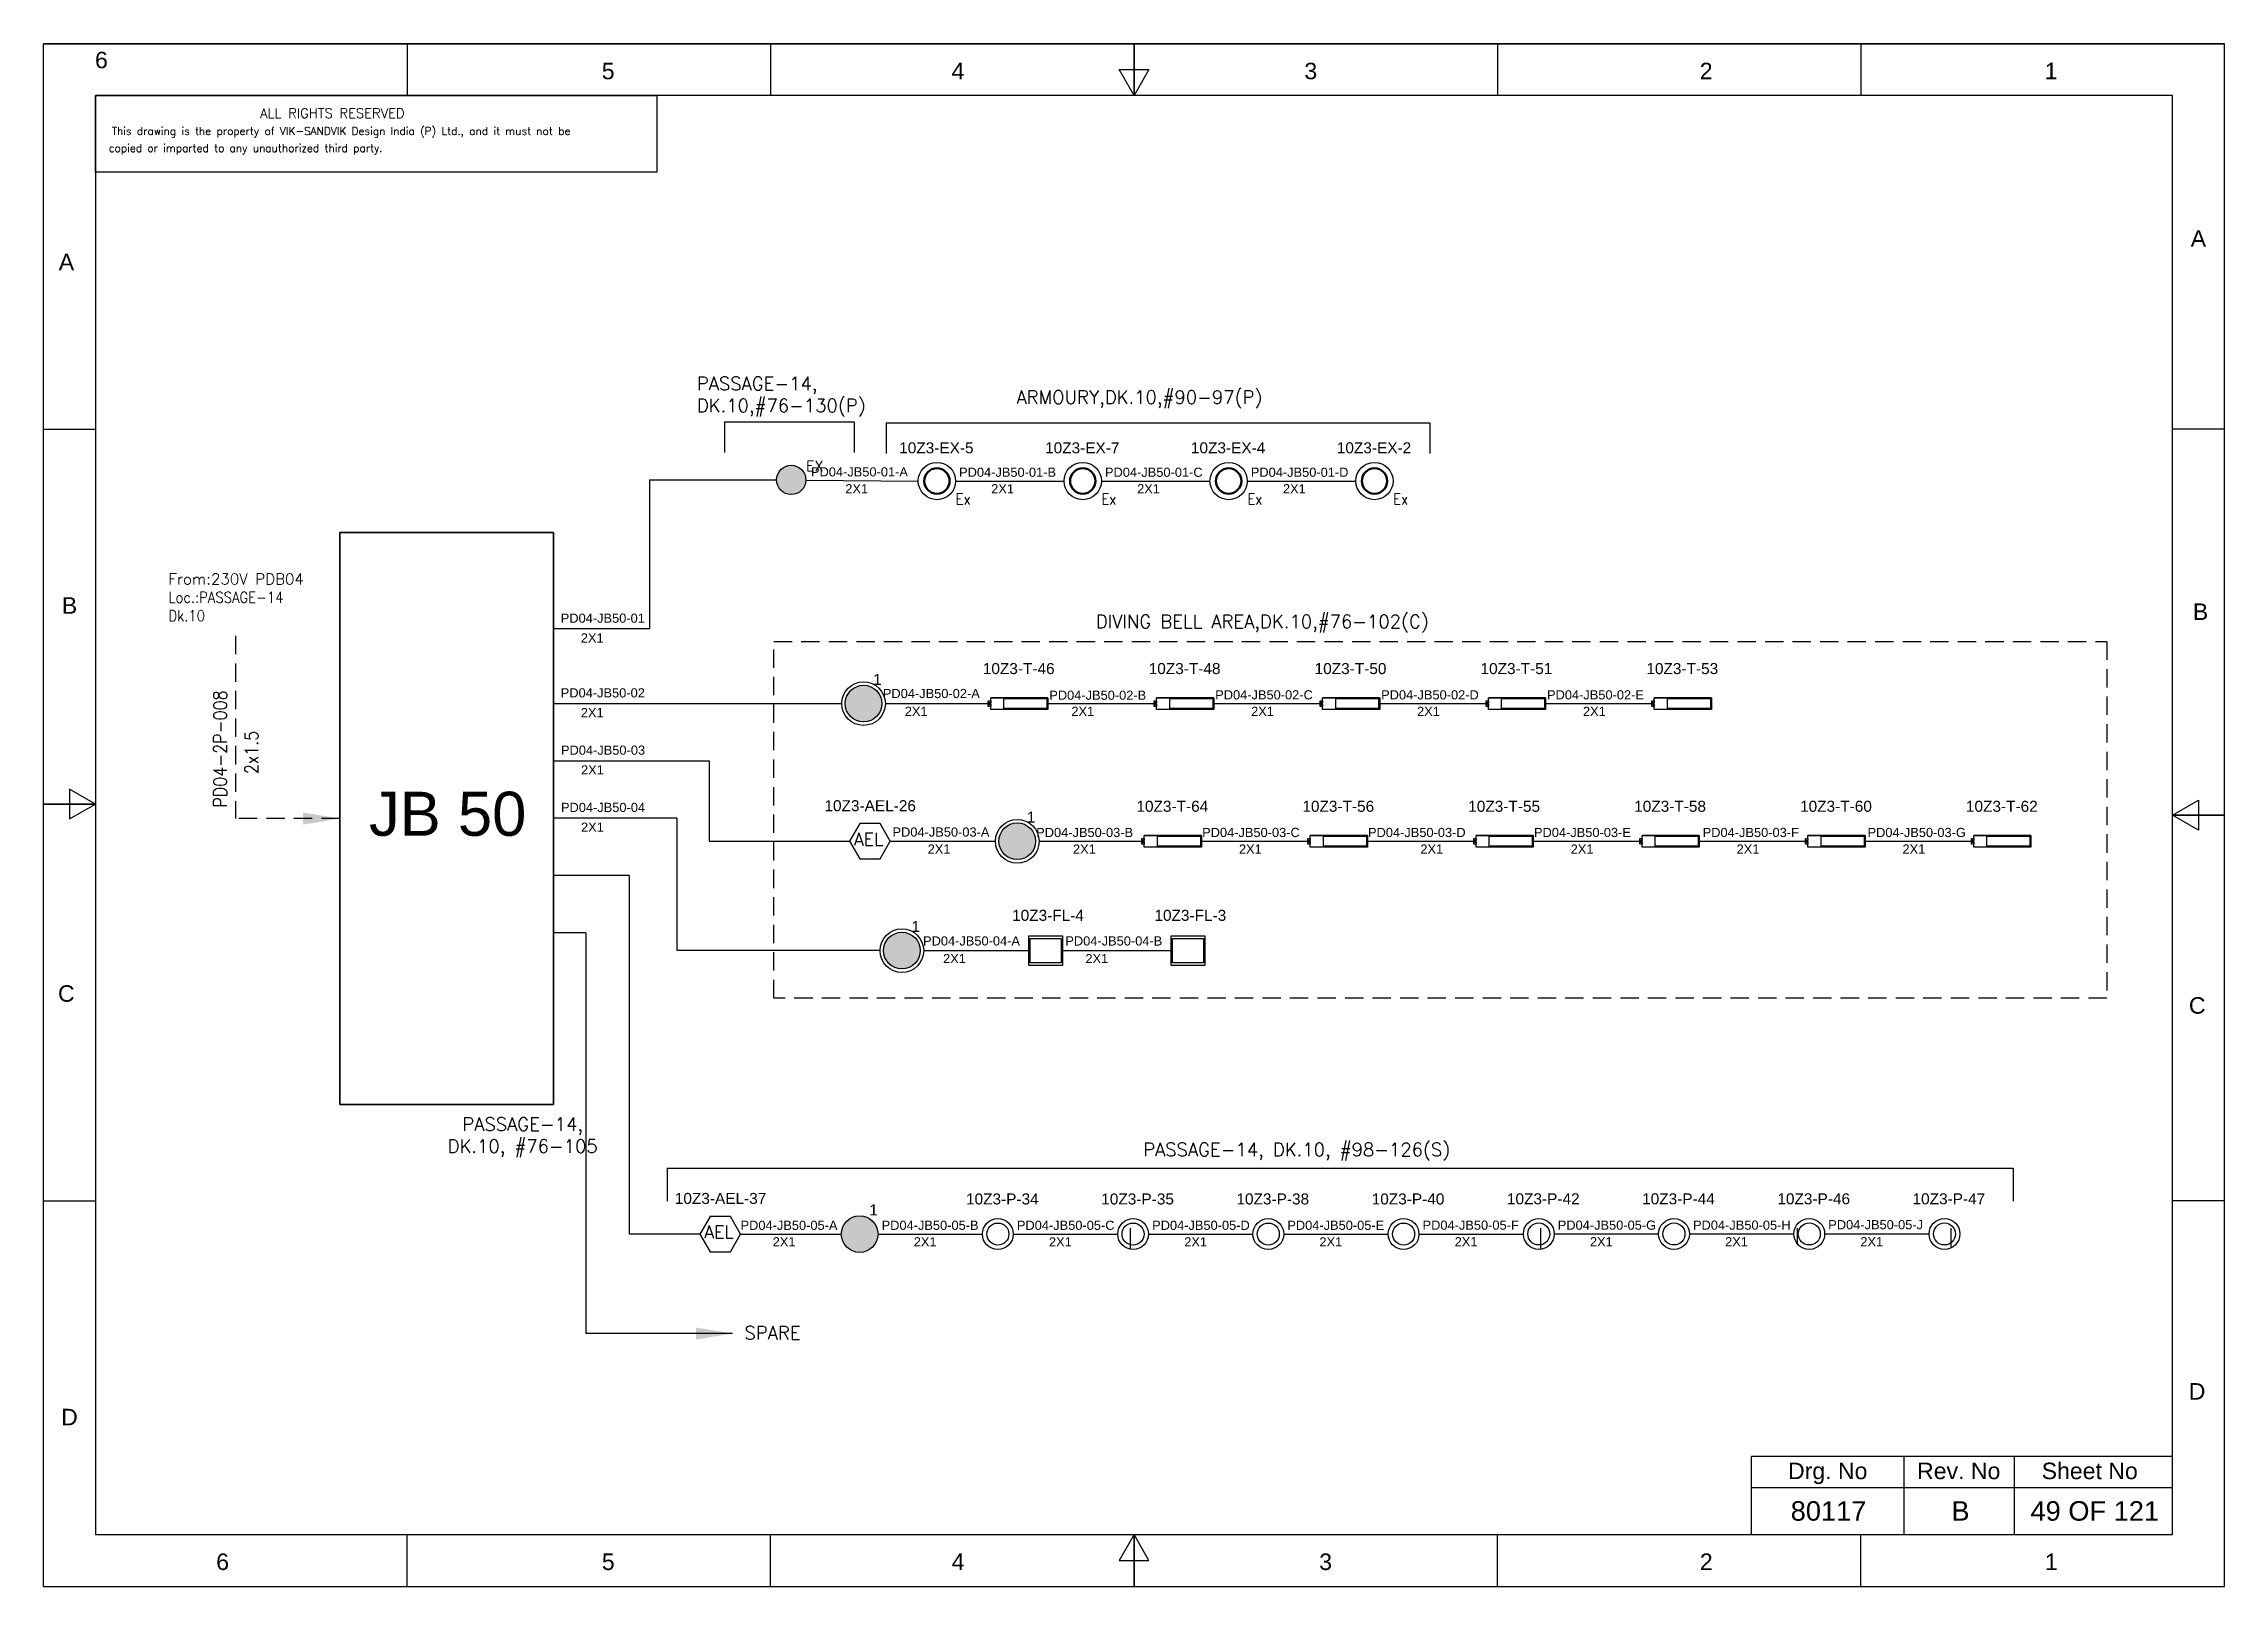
# Model space of a CAD drawing. Header units: inches. Extents: x -3311 to 1429, y -713 to 2436.
# Drawn here: x -1000.2 to -703.2, y 969.1 to 1179.2 of the extents above; entities that cross this region are included whole.
import ezdxf
from ezdxf.enums import TextEntityAlignment as Align

# ---------------------------------------------------------------- set-up
doc = ezdxf.new("R2010")
doc.units = ezdxf.units.IN
doc.linetypes.add('HIDDEN', pattern=[0.375, 0.25, -0.125])
doc.linetypes.add('SOLID', pattern=[0])
for name, color, linetype, lineweight in [('ELEC_TXT-025', 1, 'Continuous', 25), ('HEL-025', 1, 'Continuous', 25), ('HEL-035', 2, 'Continuous', 35)]:
    doc.layers.add(name, color=color, linetype=linetype, lineweight=lineweight)
doc.layers.add('LINE', color=3, linetype='SOLID')
doc.styles.add('_NORMAL', font='arial.ttf')
doc.styles.add('ROMANS', font='simplex.shx', dxfattribs={"width": 0.88})
doc.styles.get("Standard").update_dxf_attribs({"font": 'arial.ttf'})
doc.dimstyles.get("Standard").update_dxf_attribs({"dimtxt": 0.18, "dimasz": 0.18, "dimexe": 0.18, "dimexo": 0.0625, "dimgap": 0.09, "dimtad": 0, "dimtih": 1, "dimtoh": 1, "dimdec": 4, "dimzin": 0, "dimdsep": 46, "dimtxsty": 'Standard', "dimcen": 0.09, "dimadec": 0, "dimazin": 0, "dimtfac": 1, "dimtdec": 4, "dimtofl": 0, "dimtmove": 0, "dimatfit": 3, "dimfxl": 1, "dimtolj": 1, "dimtzin": 0, "dimarcsym": 0})
pattern_1 = [(0, (0, 0), (0, 6.985), [5.08, -1.905]), (90, (0, 0), (-6.985, 4e-16), [5.08, -1.905])]

msp = doc.modelspace()

# ---------------------------------------------------------------- texts
at = {"color": 7}
for s, p in [('PD04-JB50-01-A', (-895.69, 1120.25, -0.04)), ('PD04-JB50-01-B', (-875.52, 1120.2, -0.04)), ('PD04-JB50-01-C', (-855.65, 1120.2, -0.04)), ('PD04-JB50-01-D', (-835.79, 1120.2, -0.04)), ('2X1', (-891.02, 1117.95, -0.04)), ('2X1', (-871.15, 1117.95, -0.04)), ('2X1', (-851.28, 1117.95, -0.04)), ('2X1', (-831.42, 1117.95, -0.04)), ('PD04-JB50-01', (-929.77, 1100.33)), ('2X1', (-927.04, 1097.64)), ('PD04-JB50-02', (-929.77, 1090.16)), ('PD04-JB50-02-A', (-885.9, 1090.07, 0.08)), ('PD04-JB50-02-B', (-863.24, 1089.84, 0.05)), ('PD04-JB50-02-C', (-840.64, 1089.89, -0.03)), ('PD04-JB50-02-D', (-818.04, 1089.89, -0.03)), ('PD04-JB50-02-E', (-795.45, 1089.89, -0.03)), ('2X1', (-927.04, 1087.47)), ('2X1', (-882.92, 1087.64)), ('2X1', (-860.23, 1087.64, -0.03)), ('2X1', (-835.75, 1087.64)), ('2X1', (-813.15, 1087.64)), ('2X1', (-790.56, 1087.64)), ('PD04-JB50-03', (-929.74, 1082.36)), ('2X1', (-927.01, 1079.67)), ('PD04-JB50-04', (-929.74, 1074.56)), ('2X1', (-927.01, 1071.87)), ('PD04-JB50-03-A', (-884.59, 1071.21, -0.03)), ('PD04-JB50-03-B', (-865.02, 1071.15, -0.03)), ('PD04-JB50-03-C', (-842.42, 1071.15, -0.03)), ('PD04-JB50-03-D', (-819.83, 1071.15, -0.03)), ('PD04-JB50-03-E', (-797.23, 1071.15, -0.03)), ('PD04-JB50-03-F', (-774.25, 1071.15, -0.03)), ('PD04-JB50-03-G', (-751.8, 1071.15, -0.03)), ('2X1', (-879.8, 1068.89)), ('2X1', (-860.01, 1068.89)), ('2X1', (-837.41, 1068.89)), ('2X1', (-812.7, 1068.89)), ('2X1', (-792.23, 1068.89)), ('2X1', (-769.63, 1068.89)), ('2X1', (-747.04, 1068.89)), ('PD04-JB50-04-A', (-880.43, 1056.38, 0.08)), ('PD04-JB50-04-B', (-861.05, 1056.38, 0.08)), ('2X1', (-877.7, 1053.98)), ('2X1', (-858.32, 1053.98)), ('PD04-JB50-05-A', (-905.28, 1017.66)), ('PD04-JB50-05-B', (-886.07, 1017.66)), ('PD04-JB50-05-C', (-867.65, 1017.66, -0.03)), ('PD04-JB50-05-D', (-849.23, 1017.66, -0.05)), ('PD04-JB50-05-E', (-830.82, 1017.66, -0.05)), ('PD04-JB50-05-F', (-812.4, 1017.68, -0.11)), ('PD04-JB50-05-G', (-793.99, 1017.68, -0.11)), ('PD04-JB50-05-H', (-775.57, 1017.68, -0.11)), ('PD04-JB50-05-J', (-757.15, 1017.74, -0.11)), ('2X1', (-900.91, 1015.41)), ('2X1', (-881.7, 1015.41)), ('2X1', (-863.28, 1015.4)), ('2X1', (-844.86, 1015.4, -0.05)), ('2X1', (-826.45, 1015.4, -0.05)), ('2X1', (-808.03, 1015.42, -0.11)), ('2X1', (-789.61, 1015.42, -0.11)), ('2X1', (-771.2, 1015.42, -0.11)), ('2X1', (-752.78, 1015.42, -0.11))]:
    msp.add_text(s, height=1.25, dxfattribs=at).set_placement(p)
at = {"color": 7, "lineweight": 30}
msp.add_text('JB 50', height=6, dxfattribs=at).set_placement((-945.17, 1074.32), align=Align.MIDDLE_CENTER)
at = {"color": 7}
for s, height, p in [('Sheet No', 2.246, (-721.54, 984.84)), ('Drg. No', 2.246, (-757.22, 984.84)), ('Rev. No', 2.246, (-739.38, 984.84)), ('80117', 2.653, (-757.11, 979.39)), ('B', 2.65, (-739.14, 979.39)), ('49 OF 121', 2.653, (-720.85, 979.39))]:
    msp.add_text(s, height=height, dxfattribs=at).set_placement(p, align=Align.MIDDLE_CENTER)
at = {"color": 7, "char_height": 1.8, "attachment_point": 1, "style": '_NORMAL'}
for s, insert, width in [('{\\Fromans|c0;\\C2;PASSAGE-14,\\PDK.10,#76-130(P)}', (-911.24, 1133.81, 0.18), 74.1776), ('{\\Fromans|c0;\\C2;ARMOURY,DK.10,#90-97(P)}', (-867.71, 1131.95, 0.18), 74.1776), ('{\\Fromans|c0;\\C2;DIVING BELL AREA,DK.10,#76-102(C)}', (-856.91, 1101.41, 0.23), 74.1776), ('{\\Fromans|c0;\\C2;SPARE}', (-904.75, 1004.54), 8.1658)]:
    msp.add_mtext(s, dxfattribs=dict(at, insert=insert, width=width))
at = {"color": 7, "insert": (-983.2, 1107.04), "char_height": 1.5, "width": 36.8884, "attachment_point": 1}
msp.add_mtext('{\\Fromans|c0;\\C2;From:230V PDB04 \\P\\Fsimplex|c0;\\W0.88;Loc.:PASSAGE-14      \\PDk.10}', dxfattribs=at)
at = {"color": 7, "insert": (-977.05, 1075.16), "char_height": 1.8, "width": 17.1296, "attachment_point": 1, "rotation": 90, "style": '_NORMAL'}
msp.add_mtext('{\\Fromans|c0;\\W0.88;PD04-2P-008}', dxfattribs=at)
at = {"color": 7, "insert": (-972.78, 1079.72), "char_height": 1.8, "attachment_point": 1, "rotation": 90, "style": '_NORMAL'}
msp.add_mtext('{\\Fsimplex|c0;\\W0.88;2x1.5}', dxfattribs=at)
at = {"color": 7, "insert": (-945.18, 1032.96), "char_height": 1.8, "attachment_point": 1, "style": '_NORMAL'}
msp.add_mtext('\\pxqc;{\\Fromans|c0;\\C2;PASSAGE-14, \\PDK.10, #76-105}', dxfattribs=at)
at = {"insert": (-850.45, 1029.49), "char_height": 1.8, "width": 80.3537, "attachment_point": 1, "style": '_NORMAL'}
msp.add_mtext('{\\Fromans|c0;\\C2;PASSAGE-14, DK.10, #98-126(S)}', dxfattribs=at)

# ---------------------------------------------------------------- blocks, each defined once
blk = doc.blocks.new('fr')
at = {"color": 7, "linetype": 'Continuous'}
for p, q in [((33763.99, 4500.4), (33466.99, 4500.4)), ((33466.99, 4500.4), (33763.99, 4500.4)), ((33466.99, 4290.33), (33466.99, 4500.4)), ((33516.49, 4500.4), (33516.49, 4493.33)), ((33565.99, 4500.4), (33565.99, 4493.33)), ((33615.49, 4500.4), (33615.49, 4493.33)), ((33615.49, 4493.33), (33615.49, 4500.4)), ((33615.49, 4500.4), (33615.49, 4493.33)), ((33664.99, 4500.4), (33664.99, 4493.33)), ((33714.49, 4500.4), (33714.49, 4493.33)), ((33763.99, 4290.33), (33763.99, 4500.4)), ((33763.99, 4290.33), (33763.99, 4500.4)), ((33615.49, 4493.33), (33613.45, 4496.87)), ((33613.45, 4496.87), (33617.53, 4496.87)), ((33617.53, 4496.87), (33615.49, 4493.33)), ((33756.92, 4493.33), (33474.06, 4493.33)), ((33474.06, 4493.33), (33474.06, 4297.41)), ((33756.92, 4297.41), (33756.92, 4493.33)), ((33466.99, 4447.89), (33474.06, 4447.89)), ((33763.99, 4447.89), (33756.92, 4447.89)), ((33474.06, 4396.87), (33470.53, 4398.91)), ((33470.53, 4398.91), (33470.53, 4394.83)), ((33466.99, 4396.87), (33474.06, 4396.87)), ((33474.06, 4396.87), (33466.99, 4396.87)), ((33466.99, 4396.87), (33474.06, 4396.87)), ((33470.53, 4394.83), (33474.06, 4396.87)), ((33756.92, 4395.37), (33760.45, 4397.41)), ((33760.45, 4397.41), (33760.45, 4393.33)), ((33763.99, 4395.37), (33756.92, 4395.37)), ((33760.45, 4393.33), (33756.92, 4395.37)), ((33756.92, 4395.37), (33763.99, 4395.37)), ((33763.99, 4395.37), (33756.92, 4395.37)), ((33466.99, 4342.85), (33474.06, 4342.85)), ((33763.99, 4342.85), (33756.92, 4342.85)), ((33474.06, 4297.41), (33756.92, 4297.41)), ((33516.49, 4290.33), (33516.49, 4297.41)), ((33565.99, 4290.33), (33565.99, 4297.41)), ((33615.49, 4297.41), (33613.45, 4293.87)), ((33615.49, 4290.33), (33615.49, 4297.41)), ((33617.53, 4293.87), (33615.49, 4297.41)), ((33615.49, 4297.41), (33615.49, 4290.33)), ((33615.49, 4290.33), (33615.49, 4297.41)), ((33664.99, 4290.33), (33664.99, 4297.41)), ((33714.49, 4290.33), (33714.49, 4297.41)), ((33613.45, 4293.87), (33617.53, 4293.87)), ((33466.99, 4290.33), (33763.99, 4290.33)), ((33466.99, 4290.33), (33763.99, 4290.33))]:
    blk.add_line(p, q, dxfattribs=at)
at = {"color": 7, "style": '_NORMAL'}
for s, p in [('6', (33474.86, 4498.18)), ('5', (33543.88, 4496.68)), ('4', (33591.52, 4496.68)), ('3', (33639.57, 4496.68)), ('2', (33693.41, 4496.68)), ('1', (33740.39, 4496.68)), ('A', (33760.45, 4473.88)), ('A', (33470.1, 4470.68)), ('B', (33470.52, 4423.9)), ('B', (33760.74, 4423.06)), ('C', (33470.08, 4371.07)), ('C', (33760.29, 4369.44)), ('D', (33760.27, 4316.89)), ('D', (33470.51, 4313.39)), ('6', (33491.37, 4293.69)), ('5', (33543.89, 4293.69)), ('4', (33591.53, 4293.69)), ('3', (33641.59, 4293.69)), ('2', (33693.43, 4293.69)), ('1', (33740.41, 4293.69))]:
    blk.add_text(s, height=2.25, dxfattribs=at).set_placement(p, align=Align.MIDDLE_CENTER)
blk = doc.blocks.new('A$C4BAD7D21')
at = {"layer": 'HEL-025'}
blk.add_lwpolyline([(-34000, 0), (-34000, 2086), (-18714, 2086), (-18714, 0)], close=True, dxfattribs=at)
at = {"layer": 'HEL-025', "style": 'ROMANS'}
for s, p in [('This drawing is the property of VIK-SANDVIK Design India (P) Ltd., and it must not be', (-33558, 1016)), (' copied or imparted to any unauthorized third party.', (-33785, 550))]:
    blk.add_text(s, height=210, dxfattribs=at).set_placement(p)
at = {"layer": 'HEL-035', "style": 'ROMANS'}
blk.add_text('     ALL RIGHTS RESERVED', height=262.5, dxfattribs=at).set_placement((-30497, 1476))
blk = doc.blocks.new('FIXED_KEY_SWITCH')
h = blk.add_hatch(color=1)
h.dxf.hatch_style = 1
edge = h.paths.add_edge_path()
edge.add_arc((848.13, 1737.46), 2.5, 0, 360)
at = {"color": 1}
blk.add_circle((848.13, 1737.46), 2.5, dxfattribs=at)
at = {"color": 7, "insert": (849.44, 1741.5), "char_height": 1.5, "attachment_point": 1, "style": '_NORMAL'}
blk.add_mtext_dynamic_manual_height_columns('1', width=1.5, gutter_width=7.5, heights=[0], dxfattribs=at)
blk = doc.blocks.new('SWT')
blk.add_blockref('FIXED_KEY_SWITCH', (0, 0))
blk.add_attdef('TAG_NO', (844.55, 1741.11), '', height=1.5)
blk = doc.blocks.new('2A')
at = {"color": 7, "lineweight": -3, "ltscale": 2.5}
blk.add_line((790.02, 1997.62, -0.03), (782.23, 1997.62, -0.03), dxfattribs=at)
at = {"color": 7, "lineweight": -3, "ltscale": 2.5, "elevation": -0.03}
for points in [[(781.91, 1997.21), (782.23, 1997.21), (782.23, 1996.94), (781.91, 1996.94)], [(781.91, 1996.7), (782.23, 1996.7), (782.23, 1996.44), (781.91, 1996.44)], [(782.23, 1997.62), (790.02, 1997.62), (790.02, 1996.02), (782.23, 1996.02)], [(784.03, 1997.5), (789.88, 1997.5), (789.88, 1996.14), (784.03, 1996.14)]]:
    blk.add_lwpolyline(points, close=True, dxfattribs=at)
blk = doc.blocks.new('LED TUBE LIGHT 30W')
blk.add_blockref('2A', (179.91, -357.89))
blk.add_attdef('TAG_NO.', (962.52, 1642.97), '', height=1.5)
blk = doc.blocks.new('4')
blk.add_circle((514.17, -147.17), 2.54)
at = {"lineweight": 50}
blk.add_circle((514.17, -147.17), 1.73, dxfattribs=at)
at = {"style": 'ROMANS', "width": 0.88}
blk.add_text('Ex', height=1.5, dxfattribs=at).set_placement((516.72, -150.36))
blk = doc.blocks.new('LED EXPLOSION PROOF LIGHT 15W')
blk.add_blockref('4', (0, 0))
blk.add_attdef('TAG_NO', (509.37, -143.46), '', height=1.5)
blk = doc.blocks.new('AEL')
at = {"color": 4}
blk.add_lwpolyline([(989.98, -190.09), (992.75, -190.09), (994.14, -187.69), (992.75, -185.28), (989.98, -185.28), (988.59, -187.69)], close=True, dxfattribs=at)
at = {"color": 4, "style": 'ROMANS'}
blk.add_text('AEL', height=1.725, dxfattribs=at).set_placement((989.2, -188.27))
blk = doc.blocks.new('AEL_L')
blk.add_blockref('AEL', (0, 0))
blk.add_attdef('TAG_NO', (986.55, -183.59), '', height=1.5)
blk = doc.blocks.new('13')
for points in [[(436.88, 1959.44), (441.46, 1959.44), (441.46, 1955.44), (436.88, 1955.44)], [(437.07, 1959.08), (441.26, 1959.08), (441.26, 1955.8), (437.07, 1955.8)]]:
    blk.add_lwpolyline(points, close=True)
blk = doc.blocks.new('LED FLOOD LIGHT 100W')
blk.add_blockref('13', (5123.55, -712.19))
blk.add_attdef('TAG_NO', (5558.98, 1249.67), '', height=1.5)
blk = doc.blocks.new('1')
h = blk.add_hatch()
h.set_pattern_fill('ANGLE', color=6)
h.set_pattern_definition(pattern_1)
h.paths.add_polyline_path([(303.23, 2044.43, 1), (306.22, 2044.43, 1)], flags=0)
h.paths.add_polyline_path([(302.63, 2044.43, 1), (306.83, 2044.43, 1)])
h.paths.add_polyline_path([(306.22, 2044.43, -1), (303.23, 2044.43, -1)], flags=16)
h = blk.add_hatch()
h.set_pattern_fill('ANGLE', color=6)
h.set_pattern_definition(pattern_1)
h.paths.add_polyline_path([(303.23, 2044.43, 1), (306.22, 2044.43, 1)])
at = {"color": 6}
for radius in [2.1, 1.5]:
    blk.add_circle((304.73, 2044.43), radius, dxfattribs=at)
blk = doc.blocks.new('LED PENDENT LIGHT 15W')
blk.add_blockref('1', (0, 0))
blk.add_attdef('TAG_NO', (301.63, 2048.1), '', height=1.5)
blk = doc.blocks.new('EX_PROOF_SWITCH')
h = blk.add_hatch(color=1)
h.dxf.hatch_style = 1
edge = h.paths.add_edge_path()
edge.add_arc((2067.16, 3666.55), 2, 0, 360)
at = {"color": 1}
blk.add_circle((2067.16, 3666.55), 2, dxfattribs=at)
at = {"color": 1, "style": 'ROMANS'}
blk.add_text('EX', height=1.4, dxfattribs=at).set_placement((2069.19, 3668.46), align=Align.MIDDLE_LEFT)

# ---------------------------------------------------------------- linework, layer by layer
for p, q in [((-907.47, 1127.7, -0.1), (-889.8, 1127.7, -0.1)), ((-885.47, 1127.55, -0.1), (-811.43, 1127.55, -0.1)), ((-917.69, 1119.78), (-917.69, 1099.49)), ((-917.69, 1119.78, -0.04), (-900.37, 1119.78, -0.04)), ((-909.54, 1081.52), (-909.54, 1070.57)), ((-913.96, 1073.72), (-930.75, 1073.72)), ((-920.45, 1065.92), (-930.75, 1065.92)), ((-920.45, 1065.92), (-920.45, 1017.09)), ((-926.34, 1058.12), (-930.75, 1058.12)), ((-926.34, 1058.12), (-926.34, 1003.55)), ((-886.29, 1055.68), (-913.96, 1055.68))]:
    msp.add_line(p, q)
at = {"color": 7, "linetype": 'Continuous'}
for p, q in [((-710.27, 986.79), (-767.59, 986.79)), ((-767.59, 976.19), (-767.59, 986.79)), ((-746.82, 976.19), (-746.82, 986.79)), ((-731.8, 976.19), (-731.8, 986.79)), ((-767.59, 982.6), (-710.27, 982.6))]:
    msp.add_line(p, q, dxfattribs=at)
at = {"linetype": 'HIDDEN', "ltscale": 10}
msp.add_lwpolyline([(-974.06, 1098.55), (-974.06, 1073.67)], dxfattribs=at)
at = {"linetype": 'HIDDEN', "ltscale": 10, "elevation": -0.04}
msp.add_lwpolyline([(-900.76, 1097.77), (-719.21, 1097.77), (-719.21, 1049.21), (-900.76, 1049.21)], close=True, dxfattribs=at)
at = {"layer": 'LINE', "color": 0}
for p, q in [((-907.47, 1127.7, -0.1), (-907.47, 1123.51, -0.1)), ((-889.8, 1127.7, -0.1), (-889.8, 1123.51, -0.1)), ((-885.47, 1127.55, -0.1), (-885.47, 1123.36, -0.1)), ((-811.43, 1127.55, -0.1), (-811.43, 1123.36, -0.1)), ((-896.37, 1119.76, -0.04), (-881.08, 1119.63, -0.04)), ((-876.01, 1119.63, -0.04), (-861.22, 1119.63, -0.04)), ((-856.15, 1119.63, -0.04), (-841.35, 1119.63, -0.04)), ((-836.28, 1119.63, -0.04), (-821.48, 1119.63, -0.04)), ((-959.86, 1112.62), (-959.86, 1034.72)), ((-930.75, 1112.62), (-959.86, 1112.62)), ((-930.75, 1034.72), (-930.75, 1112.62)), ((-917.69, 1099.49), (-930.75, 1099.49)), ((-930.75, 1089.32), (-891.5, 1089.32)), ((-885.55, 1089.32), (-871.23, 1089.32)), ((-863.43, 1089.32), (-848.64, 1089.32)), ((-840.84, 1089.32), (-826.04, 1089.32)), ((-818.24, 1089.32), (-803.45, 1089.32)), ((-795.65, 1089.32), (-780.85, 1089.32)), ((-930.72, 1081.52), (-909.54, 1081.52)), ((-909.54, 1070.57), (-890.45, 1070.57)), ((-884.9, 1070.57), (-870.57, 1070.57)), ((-864.63, 1070.57), (-850.31, 1070.57)), ((-842.51, 1070.57), (-827.71, 1070.57)), ((-819.91, 1070.57), (-805.12, 1070.57)), ((-797.32, 1070.57), (-782.52, 1070.57)), ((-774.72, 1070.57), (-759.93, 1070.57)), ((-752.13, 1070.57), (-737.33, 1070.57)), ((-880.34, 1055.68), (-866.02, 1055.68)), ((-861.43, 1055.68), (-846.63, 1055.68)), ((-959.86, 1034.72), (-930.75, 1034.72)), ((-915.26, 1026.06), (-915.26, 1021.56)), ((-915.26, 1026.06), (-731.97, 1026.06)), ((-731.97, 1026.06), (-731.97, 1021.56)), ((-905.27, 1017.09), (-891.56, 1017.09)), ((-886.56, 1017.09), (-872.34, 1017.09)), ((-868.14, 1017.09), (-853.92, 1017.09)), ((-849.72, 1017.09, -0.05), (-835.51, 1017.09, -0.05)), ((-831.31, 1017.09, -0.05), (-817.09, 1017.09, -0.05)), ((-812.89, 1017.09, -0.11), (-798.68, 1017.09, -0.11)), ((-794.48, 1017.11, -0.11), (-780.26, 1017.11, -0.11)), ((-776.06, 1017.11, -0.11), (-761.84, 1017.11, -0.11)), ((-757.64, 1017.11, -0.11), (-743.43, 1017.11, -0.11))]:
    msp.add_line(p, q, dxfattribs=at)
at = {"layer": 'LINE', "color": 7}
for p, q in [((-913.96, 1073.72), (-913.96, 1055.68)), ((-910.82, 1017.09), (-920.45, 1017.09))]:
    msp.add_line(p, q, dxfattribs=at)
at = {"layer": 'LINE', "color": 0}
msp.add_lwpolyline([(-959.86, 1112.62), (-930.75, 1112.62), (-930.75, 1034.72), (-959.86, 1034.72)], close=True, dxfattribs=at)
for centre in [(-888.53, 1089.32), (-867.6, 1070.57), (-883.31, 1055.68)]:
    msp.add_circle(centre, 2.97, dxfattribs=at)

# ---------------------------------------------------------------- block references
for name, p in [('fr', (-34467.19, -3321.22)), ('SWT', (-1736.66, -648.14)), ('SWT', (-1715.73, -666.88)), ('SWT', (-1731.44, -681.77)), ('SWT', (-1737.19, -720.37))]:
    msp.add_blockref(name, p)
ref = msp.add_blockref('LED EXPLOSION PROOF LIGHT 15W', (-1392.71, 1266.8, -0.04))
ref.add_attrib('TAG_NO', '10Z3-EX-5', (-883.68, 1123.4, -0.04), dxfattribs={"height": 1.5})
ref = msp.add_blockref('LED EXPLOSION PROOF LIGHT 15W', (-1372.85, 1266.8, -0.04))
ref.add_attrib('TAG_NO', '10Z3-EX-7', (-863.81, 1123.4, -0.04), dxfattribs={"height": 1.5})
ref = msp.add_blockref('LED EXPLOSION PROOF LIGHT 15W', (-1352.98, 1266.8, -0.04))
ref.add_attrib('TAG_NO', '10Z3-EX-4', (-843.95, 1123.4, -0.04), dxfattribs={"height": 1.5})
ref = msp.add_blockref('LED EXPLOSION PROOF LIGHT 15W', (-1333.12, 1266.8, -0.04))
ref.add_attrib('TAG_NO', '10Z3-EX-2', (-824.08, 1123.4, -0.04), dxfattribs={"height": 1.5})
ref = msp.add_blockref('LED TUBE LIGHT 30W', (-1833.36, -549.61, 0.03))
ref.add_attrib('TAG_NO.', '10Z3-T-46', (-872.29, 1093.34, 0.03), dxfattribs={"height": 1.5})
ref = msp.add_blockref('LED TUBE LIGHT 30W', (-1810.77, -549.61, 0.03))
ref.add_attrib('TAG_NO.', '10Z3-T-48', (-849.7, 1093.34, 0.03), dxfattribs={"height": 1.5})
ref = msp.add_blockref('LED TUBE LIGHT 30W', (-1788.17, -549.61, 0.03))
ref.add_attrib('TAG_NO.', '10Z3-T-50', (-827.1, 1093.34, 0.03), dxfattribs={"height": 1.5})
ref = msp.add_blockref('LED TUBE LIGHT 30W', (-1765.58, -549.61, 0.03))
ref.add_attrib('TAG_NO.', '10Z3-T-51', (-804.51, 1093.34, 0.03), dxfattribs={"height": 1.5})
ref = msp.add_blockref('LED TUBE LIGHT 30W', (-1742.99, -549.61, 0.03))
ref.add_attrib('TAG_NO.', '10Z3-T-53', (-781.92, 1093.34, 0.03), dxfattribs={"height": 1.5})
ref = msp.add_blockref('AEL_L', (-1879.04, 1258.26))
ref.add_attrib('TAG_NO', '10Z3-AEL-26', (-893.86, 1074.67), dxfattribs={"color": 4, "height": 1.5})
ref = msp.add_blockref('LED TUBE LIGHT 30W', (-1812.44, -568.35, 0.03))
ref.add_attrib('TAG_NO.', '10Z3-T-64', (-851.37, 1074.59, 0.03), dxfattribs={"height": 1.5})
ref = msp.add_blockref('LED TUBE LIGHT 30W', (-1789.84, -568.35, 0.03))
ref.add_attrib('TAG_NO.', '10Z3-T-56', (-828.77, 1074.59, 0.03), dxfattribs={"height": 1.5})
ref = msp.add_blockref('LED TUBE LIGHT 30W', (-1767.25, -568.35, 0.03))
ref.add_attrib('TAG_NO.', '10Z3-T-55', (-806.18, 1074.59, 0.03), dxfattribs={"height": 1.5})
ref = msp.add_blockref('LED TUBE LIGHT 30W', (-1744.65, -568.35, 0.03))
ref.add_attrib('TAG_NO.', '10Z3-T-58', (-783.58, 1074.59, 0.03), dxfattribs={"height": 1.5})
ref = msp.add_blockref('LED TUBE LIGHT 30W', (-1722.06, -568.35, 0.03))
ref.add_attrib('TAG_NO.', '10Z3-T-60', (-760.99, 1074.59, 0.03), dxfattribs={"height": 1.5})
ref = msp.add_blockref('LED TUBE LIGHT 30W', (-1699.47, -568.35, 0.03))
ref.add_attrib('TAG_NO.', '10Z3-T-62', (-738.4, 1074.59, 0.03), dxfattribs={"height": 1.5})
ref = msp.add_blockref('LED FLOOD LIGHT 100W', (-6426.44, -189.57))
ref.add_attrib('TAG_NO', '10Z3-FL-4', (-868.3, 1059.74), dxfattribs={"height": 1.5})
ref = msp.add_blockref('LED FLOOD LIGHT 100W', (-6407.06, -189.57))
ref.add_attrib('TAG_NO', '10Z3-FL-3', (-848.92, 1059.74), dxfattribs={"height": 1.5})
ref = msp.add_blockref('AEL_L', (-1899.41, 1204.78))
ref.add_attrib('TAG_NO', '10Z3-AEL-37', (-914.24, 1021.19), dxfattribs={"color": 4, "height": 1.5})
ref = msp.add_blockref('LED PENDENT LIGHT 15W', (-1174.97, -1027.34))
ref.add_attrib('TAG_NO', '10Z3-P-34', (-874.58, 1021.12), dxfattribs={"height": 1.5})
ref = msp.add_blockref('LED PENDENT LIGHT 15W', (-1156.55, -1027.34, -0.05))
ref.add_attrib('TAG_NO', '10Z3-P-35', (-856.16, 1021.12, -0.05), dxfattribs={"height": 1.5})
ref = msp.add_blockref('LED PENDENT LIGHT 15W', (-1138.14, -1027.34, -0.05))
ref.add_attrib('TAG_NO', '10Z3-P-38', (-837.75, 1021.12, -0.05), dxfattribs={"height": 1.5})
ref = msp.add_blockref('LED PENDENT LIGHT 15W', (-1119.72, -1027.34, -0.11))
ref.add_attrib('TAG_NO', '10Z3-P-40', (-819.33, 1021.12, -0.11), dxfattribs={"height": 1.5})
ref = msp.add_blockref('LED PENDENT LIGHT 15W', (-1101.3, -1027.32, -0.11))
ref.add_attrib('TAG_NO', '10Z3-P-42', (-800.91, 1021.14, -0.11), dxfattribs={"height": 1.5})
ref = msp.add_blockref('LED PENDENT LIGHT 15W', (-1082.89, -1027.32, -0.11))
ref.add_attrib('TAG_NO', '10Z3-P-44', (-782.5, 1021.14, -0.11), dxfattribs={"height": 1.5})
ref = msp.add_blockref('LED PENDENT LIGHT 15W', (-1064.47, -1027.32, -0.11))
ref.add_attrib('TAG_NO', '10Z3-P-46', (-764.08, 1021.14, -0.11), dxfattribs={"height": 1.5})
ref = msp.add_blockref('LED PENDENT LIGHT 15W', (-1046.05, -1027.32, -0.11))
ref.add_attrib('TAG_NO', '10Z3-P-47', (-745.67, 1021.14, -0.11), dxfattribs={"height": 1.5})
at = {"layer": 'ELEC_TXT-025', "color": 0, "xscale": 0.005, "yscale": 0.005, "zscale": 0.005}
msp.add_blockref('A$C4BAD7D21', (-823.13, 1161.68), dxfattribs=at)
at = {"layer": 'LINE', "color": 7}
msp.add_blockref('EX_PROOF_SWITCH', (-2965.54, -2546.77, -0.04), dxfattribs=at)

msp.set_redraw_order([(e.dxf.handle, doc.entitydb.next_handle()) for e in msp.query("TEXT MTEXT ATTDEF DIMENSION ARC_DIMENSION")])  # texts and dimensions are drawn at this point

# ---------------------------------------------------------------- leaders
at = {"linetype": 'HIDDEN', "ltscale": 10}
msp.add_leader([(-959.86, 1073.67), (-974.06, 1073.67)], dimstyle='Standard', override={"dimasz": 5, "dimarcsym": 1}, dxfattribs=at)
msp.add_leader([(-906.37, 1003.55), (-926.34, 1003.55)], dimstyle='Standard', override={"dimasz": 5, "dimarcsym": 1})

doc.saveas('drawing.dxf')
